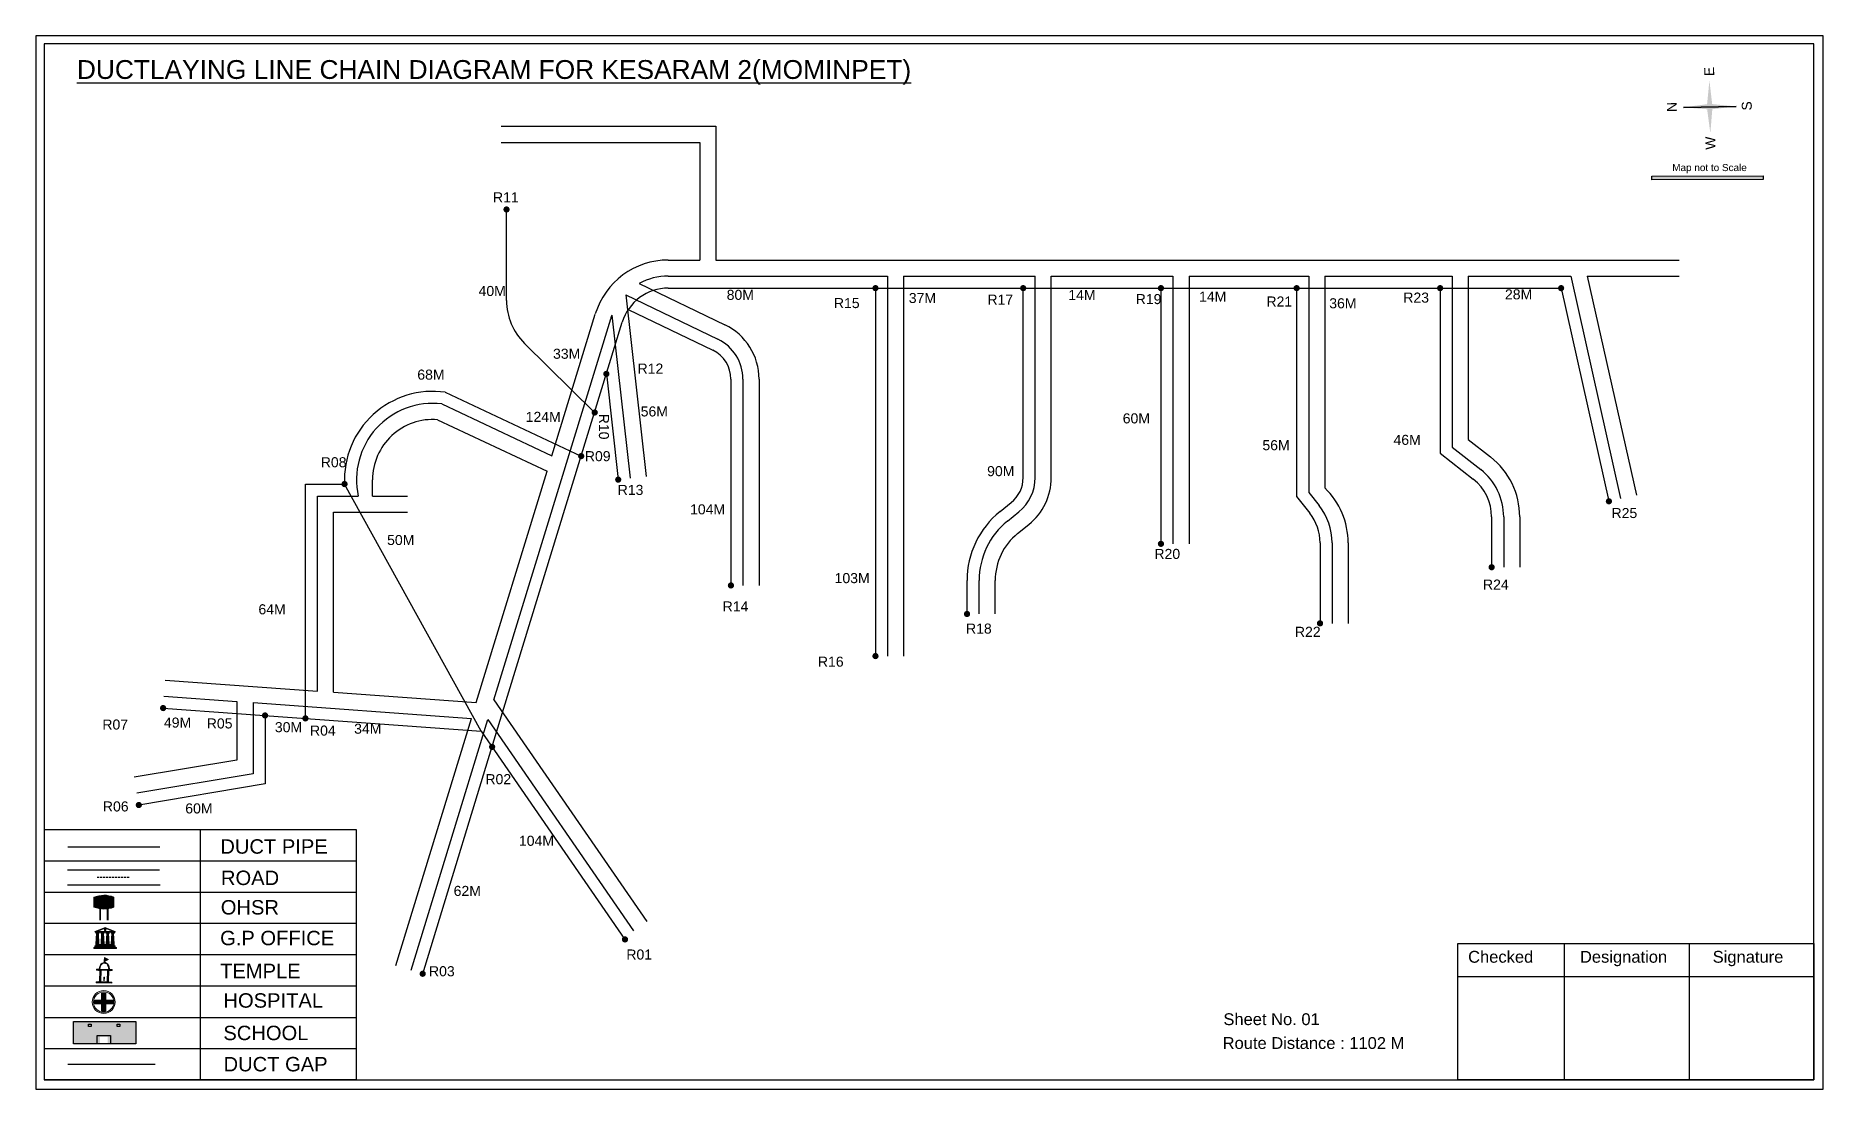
# Model space of a CAD drawing. Header units: inches. Extents: x 2512 to 6592, y 164 to 3090.
# Drawn here: x 2672 to 3562, y 1830 to 2355 of the extents above; entities that cross this region are included whole.
import ezdxf

# ---------------------------------------------------------------- set-up
doc = ezdxf.new("R2010")
doc.units = ezdxf.units.IN
doc.header["$MEASUREMENT"] = 0
doc.linetypes.add('DASHEDX2', pattern=[1.5, 1, -0.5])
for name, color, linetype in [('LANDMARK', 7, 'Continuous'), ('OHT', 7, 'Continuous'), ('pipe', 5, 'Continuous')]:
    doc.layers.add(name, color=color, linetype=linetype)
doc.styles.get("Standard").update_dxf_attribs({"font": 'arial.ttf'})

msp = doc.modelspace()

# ---------------------------------------------------------------- texts
at = {"color": 242, "true_color": 0xcd2027}
msp.add_text('%%UDUCTLAYING LINE CHAIN DIAGRAM FOR KESARAM 2(MOMINPET)', height=9.375, dxfattribs=at).set_placement((2692.73, 2333.3))
for s, height, rotation, p in [('E', 4.95, 91.00631, (3508.09, 2334.7)), ('N', 4.95, 91.00631, (3489.51, 2316.85)), ('S', 4.95, 91.00631, (3526.8, 2317.6)), ('W', 4.95, 91.00631, (3508.74, 2298.11)), ('R10', 5, 270, (2952.68, 2166.62))]:
    msp.add_text(s, height=height, rotation=rotation).set_placement(p)
for s, height, p in [('Map not to Scale', 3.5424, (3487.18, 2287.41)), ('R11', 5, (2899.92, 2271.85)), ('40M', 5, (2892.74, 2225.22)), ('80M', 5, (3016.3, 2223.3)), ('37M', 5, (3106.98, 2221.72)), ('R17', 5, (3146.16, 2220.93)), ('14M', 5, (3186.43, 2223.21)), ('R19', 5, (3220, 2221.19)), ('14M', 5, (3251.54, 2222.41)), ('R23', 5, (3353.24, 2221.93)), ('28M', 5, (3403.87, 2223.55)), ('R15', 5, (3069.7, 2219.2)), ('R21', 5, (3285.1, 2219.98)), ('36M', 5, (3316.37, 2219.1)), ('33M', 5, (2929.82, 2193.97)), ('R12', 5, (2971.92, 2186.59)), ('68M', 5, (2862.24, 2183.58)), ('124M', 5, (2916.21, 2162.55)), ('56M', 5, (2973.48, 2165.25)), ('60M', 5, (3213.53, 2161.8)), ('46M', 5, (3348.37, 2151.1)), ('R09', 5, (2945.66, 2142.99)), ('56M', 5, (3283.08, 2148.46)), ('R08', 5, (2814.17, 2139.96)), ('90M', 5, (3146, 2135.53)), ('R13', 5, (2962.01, 2126.19)), ('104M', 5, (2998.07, 2116.51)), ('R25', 5, (3456.94, 2114.67)), ('50M', 5, (2847.2, 2101.24)), ('R20', 5, (3229.3, 2094.32)), ('103M', 5, (3070.05, 2082.27)), ('R24', 5, (3392.93, 2079.05)), ('64M', 5, (2783.12, 2066.75)), ('R14', 5, (3014.29, 2068.17)), ('R18', 5, (3135.48, 2057.14)), ('R22', 5, (3299.26, 2055.53)), ('R16', 5, (3061.73, 2040.67)), ('R07', 5, (2705.4, 2009.37)), ('49M', 5, (2736.06, 2010.35)), ('R05', 5, (2757.4, 2009.92)), ('30M', 5, (2791.31, 2008.06)), ('34M', 5, (2830.79, 2007.29)), ('R04', 5, (2808.8, 2006.36)), ('R02', 5, (2896.16, 1982.18)), ('R06', 5, (2705.65, 1968.6)), ('60M', 5, (2746.69, 1967.61)), ('DUCT PIPE', 7.178, (2764.15, 1947.57)), ('104M', 5, (2912.84, 1951.49)), ('ROAD ', 7.178, (2764.46, 1931.96)), ('62M', 5, (2880.34, 1926.54)), ('OHSR', 7.178, (2764.37, 1917.29)), ('G.P OFFICE', 7.178, (2764.04, 1902)), ('R01', 5, (2966.34, 1894.87)), ('Checked', 5.886, (3385.52, 1893.29)), ('Designation', 5.886, (3441.21, 1893.29)), ('Signature', 5.886, (3507.31, 1893.29)), ('TEMPLE', 7.178, (2764.04, 1885.59)), ('R03', 5, (2868.05, 1886.55)), ('HOSPITAL', 7.178, (2765.71, 1870.9)), ('SCHOOL', 7.178, (2765.66, 1854.74)), ('Sheet No. 01', 5.886, (3263.65, 1862.23)), ('Route Distance : 1102 M', 5.886, (3263.28, 1850.36)), ('DUCT GAP', 7.178, (2765.76, 1839.19))]:
    msp.add_text(s, height=height).set_placement(p)

# ---------------------------------------------------------------- blocks, each defined once
blk = doc.blocks.new('OHT')
at = {"linetype": 'Continuous', "lineweight": 0, "true_color": 0x0ffffc}
blk.add_hatch(color=4, dxfattribs=at).paths.add_polyline_path([(0.012, 1), (0, 1, 0.101323), (-0.4, 0.916), (-0.4, 0.525, 0.194075), (0.399, 0.521), (0.399, 0.921, 0.097877)])
at = {"color": 4, "linetype": 'Continuous', "lineweight": 0, "true_color": 0x0ffffc, "flags": 128}
for points in [[(-0.4, 0.525), (-0.4, 0.916)], [(0.399, 0.521), (0.399, 0.921)]]:
    blk.add_lwpolyline(points, dxfattribs=at)
at = {"color": 4, "linetype": 'Continuous', "lineweight": 0, "true_color": 0x0ffffc, "const_width": 0.075, "flags": 128}
for points in [[(-0.15, 0), (-0.15, 0.475)], [(0.15, 0), (0.15, 0.473)]]:
    blk.add_lwpolyline(points, dxfattribs=at)
at = {"color": 4, "linetype": 'Continuous', "lineweight": 0, "true_color": 0x0ffffc}
for centre, radius, start, end in [((0.006, -0.019), 1.019, 67.31091, 113.47108), ((0.004, 1.513), 1.068, 247.76824, 291.70073)]:
    blk.add_arc(centre, radius, start, end, dxfattribs=at)
blk = doc.blocks.new('Government_Office')
at = {"linetype": 'Continuous', "lineweight": 0, "true_color": 0xff0000}
h = blk.add_hatch(color=1, dxfattribs=at)
h.paths.add_polyline_path([(0.44, 0.72), (0.45, 0.75), (0, 0.93), (-0.45, 0.75), (-0.44, 0.72)])
h.paths.add_polyline_path([(0.355, 0.75), (-0.355, 0.75), (0, 0.9)], flags=16)
h.paths.add_polyline_path([(0, 0.778, -1), (0, 0.872, -1)], flags=0)
h = blk.add_hatch(color=1, dxfattribs=at)
edge = h.paths.add_edge_path()
edge.add_arc((0, 0.825), 0.0467, 90, 270)
edge.add_arc((0, 0.825), 0.0467, 270, 450)
for points in [[(-0.5, 0.05), (0.5, 0.05), (0.5, 0), (-0.5, 0)], [(-0.45, 0.075), (-0.45, 0.12), (0.45, 0.12), (0.45, 0.075)], [(-0.4, 0.14), (-0.4, 0.18), (0.4, 0.18), (0.4, 0.14)]]:
    blk.add_hatch(color=1, dxfattribs=at).paths.add_polyline_path(points)
h = blk.add_hatch(color=1, dxfattribs=at)
edge = h.paths.add_edge_path()
edge.add_line((-0.27, 0.195), (-0.295, 0.675))
edge.add_line((-0.295, 0.675), (-0.29, 0.675))
edge.add_arc((-0.278, 0.688), 0.0176, 225.30401, 441.56588)
edge.add_line((-0.275, 0.705), (-0.395, 0.705))
edge.add_arc((-0.392, 0.688), 0.0176, 98.43412, 314.69599)
edge.add_line((-0.38, 0.675), (-0.375, 0.675))
edge.add_line((-0.375, 0.675), (-0.4, 0.195))
edge.add_line((-0.4, 0.195), (-0.27, 0.195))
h = blk.add_hatch(color=1, dxfattribs=at)
edge = h.paths.add_edge_path()
edge.add_line((-0.047, 0.195), (-0.072, 0.675))
edge.add_line((-0.072, 0.675), (-0.067, 0.675))
edge.add_arc((-0.054, 0.688), 0.0176, 225.30401, 441.56588)
edge.add_line((-0.052, 0.705), (-0.172, 0.705))
edge.add_arc((-0.169, 0.688), 0.0176, 98.43412, 314.69599)
edge.add_line((-0.157, 0.675), (-0.152, 0.675))
edge.add_line((-0.152, 0.675), (-0.177, 0.195))
edge.add_line((-0.177, 0.195), (-0.047, 0.195))
h = blk.add_hatch(color=1, dxfattribs=at)
edge = h.paths.add_edge_path()
edge.add_line((0.177, 0.195), (0.152, 0.675))
edge.add_line((0.152, 0.675), (0.157, 0.675))
edge.add_arc((0.169, 0.688), 0.0176, 225.30401, 441.56588)
edge.add_line((0.172, 0.705), (0.052, 0.705))
edge.add_arc((0.054, 0.688), 0.0176, 98.43412, 314.69599)
edge.add_line((0.067, 0.675), (0.072, 0.675))
edge.add_line((0.072, 0.675), (0.047, 0.195))
edge.add_line((0.047, 0.195), (0.177, 0.195))
h = blk.add_hatch(color=1, dxfattribs=at)
edge = h.paths.add_edge_path()
edge.add_line((0.4, 0.195), (0.375, 0.675))
edge.add_line((0.375, 0.675), (0.38, 0.675))
edge.add_arc((0.392, 0.688), 0.0176, 225.30401, 441.56588)
edge.add_line((0.395, 0.705), (0.275, 0.705))
edge.add_arc((0.278, 0.688), 0.0176, 98.43412, 314.69599)
edge.add_line((0.29, 0.675), (0.295, 0.675))
edge.add_line((0.295, 0.675), (0.27, 0.195))
edge.add_line((0.27, 0.195), (0.4, 0.195))
at = {"color": 1, "linetype": 'Continuous', "lineweight": 0, "true_color": 0xff0000, "flags": 128}
for points in [[(-0.45, 0.75), (-0.44, 0.72), (0.44, 0.72), (0.45, 0.75), (0, 0.93)], [(-0.355, 0.75), (0.355, 0.75), (0, 0.9)], [(-0.5, 0.05), (0.5, 0.05), (0.5, 0), (-0.5, 0)], [(-0.45, 0.075), (-0.45, 0.12), (0.45, 0.12), (0.45, 0.075)], [(-0.4, 0.14), (-0.4, 0.18), (0.4, 0.18), (0.4, 0.14)]]:
    blk.add_lwpolyline(points, close=True, dxfattribs=at)
for points in [[(0, 0.872, 1), (0, 0.778, 1)], [(-0.27, 0.195), (-0.295, 0.675), (-0.29, 0.675, 1.379694), (-0.275, 0.705), (-0.395, 0.705, 1.379694), (-0.38, 0.675), (-0.375, 0.675), (-0.4, 0.195)], [(-0.047, 0.195), (-0.072, 0.675), (-0.067, 0.675, 1.379694), (-0.052, 0.705), (-0.172, 0.705, 1.379694), (-0.157, 0.675), (-0.152, 0.675), (-0.177, 0.195)], [(0.177, 0.195), (0.152, 0.675), (0.157, 0.675, 1.379694), (0.172, 0.705), (0.052, 0.705, 1.379694), (0.067, 0.675), (0.072, 0.675), (0.047, 0.195)], [(0.4, 0.195), (0.375, 0.675), (0.38, 0.675, 1.379694), (0.395, 0.705), (0.275, 0.705, 1.379694), (0.29, 0.675), (0.295, 0.675), (0.27, 0.195)]]:
    blk.add_lwpolyline(points, format="xyb", close=True, dxfattribs=at)
blk = doc.blocks.new('Temple')
at = {"linetype": 'Continuous', "lineweight": 0, "true_color": 0xff0000}
h = blk.add_hatch(color=1, dxfattribs=at)
edge = h.paths.add_edge_path()
edge.add_line((0.175, 0.49), (0.225, 0.49))
edge.add_line((0.225, 0.49), (0.225, 0.497))
edge.add_line((0.225, 0.497), (0.307, 0.497))
edge.add_line((0.307, 0.497), (0.307, 0.533))
edge.add_line((0.307, 0.533), (0.257, 0.533))
edge.add_line((0.257, 0.533), (0.257, 0.54))
edge.add_line((0.257, 0.54), (0.2, 0.54))
edge.add_spline(control_points=[(0.2, 0.54), (0.2, 0.589), (0.19, 0.638), (0.142, 0.743), (0.092, 0.79), (0.027, 0.805), (0.02, 0.806), (0.012, 0.806)], knot_values=[4.712389, 4.712389, 4.712389, 4.712389, 5.278166, 5.278166, 6.117402, 6.117402, 6.223801, 6.223801, 6.223801, 6.223801], degree=3, periodic=0)
edge.add_line((0.012, 0.806), (0.012, 0.79))
edge.add_line((0.012, 0.79), (-0.012, 0.79))
edge.add_line((-0.012, 0.79), (-0.012, 0.806))
edge.add_spline(control_points=[(-0.012, 0.806), (-0.055, 0.802), (-0.096, 0.781), (-0.171, 0.699), (-0.197, 0.628), (-0.2, 0.55), (-0.2, 0.545), (-0.2, 0.54)], knot_values=[6.343965, 6.343965, 6.343965, 6.343965, 6.956638, 6.956638, 7.795874, 7.795874, 7.853982, 7.853982, 7.853982, 7.853982], degree=3, periodic=0)
edge.add_line((-0.2, 0.54), (-0.257, 0.54))
edge.add_line((-0.257, 0.54), (-0.257, 0.533))
edge.add_line((-0.257, 0.533), (-0.307, 0.533))
edge.add_line((-0.307, 0.533), (-0.307, 0.497))
edge.add_line((-0.307, 0.497), (-0.225, 0.497))
edge.add_line((-0.225, 0.497), (-0.225, 0.49))
edge.add_line((-0.225, 0.49), (-0.175, 0.49))
edge.add_line((-0.175, 0.49), (-0.175, 0.07))
edge.add_arc((-0.205, 0.07), 0.03, -90, 0, ccw=False)
edge.add_line((-0.205, 0.04), (-0.257, 0.04))
edge.add_line((-0.257, 0.04), (-0.257, 0.033))
edge.add_line((-0.257, 0.033), (-0.307, 0.033))
edge.add_line((-0.307, 0.033), (-0.307, 0))
edge.add_line((-0.307, 0), (0.307, 0))
edge.add_line((0.307, 0), (0.307, 0.033))
edge.add_line((0.307, 0.033), (0.257, 0.033))
edge.add_line((0.257, 0.033), (0.257, 0.04))
edge.add_line((0.257, 0.04), (0.205, 0.04))
edge.add_arc((0.205, 0.07), 0.03, 180, 270, ccw=False)
edge.add_line((0.175, 0.07), (0.175, 0.49))
h.paths.add_polyline_path([(0.125, 0.07, -0.414214), (0.095, 0.04), (0.05, 0.04), (0.05, 0.033), (-0.05, 0.033), (-0.05, 0.04), (-0.095, 0.04, -0.414214), (-0.125, 0.07), (-0.125, 0.497), (0.125, 0.497)], flags=16)
edge = h.paths.add_edge_path(flags=16)
edge.add_ellipse((0, 0.54), major_axis=(0, 0.242), ratio=0.722808, start_angle=270, end_angle=450, ccw=False)
edge.add_line((0.175, 0.54), (-0.175, 0.54))
h.paths.add_polyline_path([(0.012, 0.23), (0.012, 0.07), (-0.012, 0.07), (-0.012, 0.23)], flags=0)
h = blk.add_hatch(color=1, dxfattribs=at)
edge = h.paths.add_edge_path()
edge.add_line((0.012, 0.857), (0, 0.85))
edge.add_line((0, 0.85), (-0.003, 0.925))
edge.add_line((-0.003, 0.925), (-0.012, 0.925))
edge.add_line((-0.012, 0.925), (-0.012, 0.806))
edge.add_spline(control_points=[(-0.012, 0.806), (-0.004, 0.807), (0.004, 0.807), (0.012, 0.806)], knot_values=[6.223801, 6.223801, 6.223801, 6.223801, 6.343965, 6.343965, 6.343965, 6.343965], degree=3, periodic=0)
edge.add_line((0.012, 0.806), (0.012, 0.857))
h = blk.add_hatch(color=1, dxfattribs=at)
edge = h.paths.add_edge_path()
edge.add_line((0.012, 0.79), (0.012, 0.806))
edge.add_spline(control_points=[(0.012, 0.806), (0.004, 0.807), (-0.004, 0.807), (-0.012, 0.806)], knot_values=[6.223801, 6.223801, 6.223801, 6.223801, 6.343965, 6.343965, 6.343965, 6.343965], degree=3, periodic=0)
edge.add_line((-0.012, 0.806), (-0.012, 0.79))
edge.add_line((-0.012, 0.79), (0.012, 0.79))
at = {"linetype": 'Continuous', "lineweight": 0, "true_color": 0xe66000}
blk.add_hatch(color=32, dxfattribs=at).paths.add_polyline_path([(-0.006, 1), (0.147, 0.931), (0, 0.85)])
at = {"color": 1, "linetype": 'Continuous', "lineweight": 0, "true_color": 0xff0000, "flags": 128}
for points in [[(0.012, 0.925), (-0.012, 0.925), (-0.012, 0.79), (0.012, 0.79)], [(0.012, 0.23), (-0.012, 0.23), (-0.012, 0.07), (0.012, 0.07)]]:
    blk.add_lwpolyline(points, close=True, dxfattribs=at)
at = {"color": 32, "linetype": 'Continuous', "lineweight": 0, "true_color": 0xe66000, "flags": 128}
blk.add_lwpolyline([(-0.006, 1), (0.147, 0.931), (0, 0.85), (-0.006, 1)], dxfattribs=at)
at = {"color": 1, "linetype": 'Continuous', "lineweight": 0, "true_color": 0xff0000, "flags": 128}
blk.add_lwpolyline([(0.2, 0.54), (0.257, 0.54), (0.257, 0.533), (0.307, 0.533), (0.307, 0.497), (0.225, 0.497), (0.225, 0.49), (0.175, 0.49), (0.175, 0.07, 0.414214), (0.205, 0.04), (0.257, 0.04), (0.257, 0.033), (0.307, 0.033), (0.307, 0), (-0.307, 0), (-0.307, 0.033), (-0.257, 0.033), (-0.257, 0.04), (-0.205, 0.04, 0.414214), (-0.175, 0.07), (-0.175, 0.49), (-0.225, 0.49), (-0.225, 0.497), (-0.307, 0.497), (-0.307, 0.533), (-0.257, 0.533), (-0.257, 0.54), (-0.2, 0.54)], format="xyb", dxfattribs=at)
blk.add_lwpolyline([(-0.175, 0.54), (0.175, 0.54)], dxfattribs=at)
blk.add_lwpolyline([(0.125, 0.497), (0.125, 0.07, -0.414214), (0.095, 0.04), (0.05, 0.04), (0.05, 0.033), (-0.05, 0.033), (-0.05, 0.04), (-0.095, 0.04, -0.414214), (-0.125, 0.07), (-0.125, 0.497)], format="xyb", close=True, dxfattribs=at)
at = {"color": 1, "linetype": 'Continuous', "lineweight": 0, "true_color": 0xff0000}
blk.add_ellipse((0, 0.54), major_axis=(0, 0.242), ratio=0.722808, start_param=4.712389, end_param=7.853982, dxfattribs=at)
blk.add_open_spline([(0.2, 0.54), (0.2, 0.589), (0.19, 0.638), (0.142, 0.743), (0.092, 0.79), (-0.023, 0.816), (-0.085, 0.794), (-0.171, 0.699), (-0.197, 0.628), (-0.2, 0.55), (-0.2, 0.545), (-0.2, 0.54)], degree=3, knots=[4.712389, 4.712389, 4.712389, 4.712389, 5.278166, 5.278166, 6.117402, 6.117402, 6.956638, 6.956638, 7.795874, 7.795874, 7.853982, 7.853982, 7.853982, 7.853982], dxfattribs=at)
blk = doc.blocks.new('*U6')
at = {"color": 0, "linetype": 'DASHEDX2', "transparency": 16777216}
blk.add_line((-8.22, 0), (8.01, 0), dxfattribs=at)
blk = doc.blocks.new('Hospital')
at = {"linetype": 'Continuous', "lineweight": 0, "true_color": 0x000000}
h = blk.add_hatch(color=18, dxfattribs=at)
h.paths.add_polyline_path([(-0.5, 0, 1), (0.5, 0, 1)])
h.paths.add_polyline_path([(0.446, 0, -1), (-0.446, 0, -1)], flags=16)
at = {"linetype": 'Continuous', "true_color": 0xff0000}
blk.add_hatch(color=1, dxfattribs=at).paths.add_polyline_path([(-0.394, 0.08), (-0.08, 0.08), (-0.08, 0.394), (0.08, 0.394), (0.08, 0.08), (0.394, 0.08), (0.394, -0.08), (0.08, -0.08), (0.08, -0.394), (-0.08, -0.394), (-0.08, -0.08), (-0.394, -0.08)])
at = {"color": 1, "linetype": 'Continuous', "true_color": 0xff0000, "flags": 128}
blk.add_lwpolyline([(-0.394, 0.08), (-0.08, 0.08), (-0.08, 0.394), (0.08, 0.394), (0.08, 0.08), (0.394, 0.08), (0.394, -0.08), (0.08, -0.08), (0.08, -0.394), (-0.08, -0.394), (-0.08, -0.08), (-0.394, -0.08)], close=True, dxfattribs=at)
at = {"color": 18, "linetype": 'Continuous', "lineweight": 0, "true_color": 0x000000}
for radius in [0.5, 0.446]:
    blk.add_circle((0, 0), radius, dxfattribs=at)

# ---------------------------------------------------------------- hatches: boundary and pattern name
at = {"true_color": 0x0093dd}
h = msp.add_hatch(color=142, dxfattribs=at)
h.dxf.hatch_style = 1
h.paths.add_polyline_path([(3477, 2284.91), (3477.01, 2283.06), (3532.51, 2283.19), (3532.51, 2285.03)])
at = {"ltscale": 0.5}
h = msp.add_hatch(color=5, dxfattribs=at)
h.dxf.hatch_style = 1
h.paths.add_polyline_path([(2908.22, 2268.3, 1), (2905.1, 2268.3, 1)])
h = msp.add_hatch(color=5, dxfattribs=at)
h.dxf.hatch_style = 1
h.paths.add_polyline_path([(3091.96, 2229.14, 1), (3088.84, 2229.14, 1)])
h = msp.add_hatch(color=5, dxfattribs=at)
h.dxf.hatch_style = 1
h.paths.add_polyline_path([(3165.52, 2229.14, 1), (3162.4, 2229.14, 1)])
h = msp.add_hatch(color=5, dxfattribs=at)
h.dxf.hatch_style = 1
h.paths.add_polyline_path([(3234.11, 2229.14, 1), (3230.99, 2229.14, 1)])
h = msp.add_hatch(color=5, dxfattribs=at)
h.dxf.hatch_style = 1
h.paths.add_polyline_path([(3301.69, 2229.14, 1), (3298.58, 2229.14, 1)])
h = msp.add_hatch(color=5, dxfattribs=at)
h.dxf.hatch_style = 1
h.paths.add_polyline_path([(3373.16, 2229.14, 1), (3370.04, 2229.14, 1)])
h = msp.add_hatch(color=5, dxfattribs=at)
h.dxf.hatch_style = 1
h.paths.add_polyline_path([(3433.39, 2229.14, 1), (3430.28, 2229.14, 1)])
h = msp.add_hatch(color=5, dxfattribs=at)
h.dxf.hatch_style = 1
h.paths.add_polyline_path([(2957.95, 2186.44, 1), (2954.83, 2186.44, 1)])
h = msp.add_hatch(color=5, dxfattribs=at)
h.dxf.hatch_style = 1
h.paths.add_polyline_path([(2952.15, 2167.22, 1), (2949.03, 2167.22, 1)])
h = msp.add_hatch(color=5, dxfattribs=at)
h.dxf.hatch_style = 1
h.paths.add_polyline_path([(2945.41, 2145.51, 1), (2942.3, 2145.51, 1)])
h = msp.add_hatch(color=5, dxfattribs=at)
h.dxf.hatch_style = 1
h.paths.add_polyline_path([(2827.56, 2131.6, 1), (2824.44, 2131.6, 1)])
h = msp.add_hatch(color=5, dxfattribs=at)
h.dxf.hatch_style = 1
h.paths.add_polyline_path([(2963.84, 2133.8, 1), (2960.73, 2133.8, 1)])
h = msp.add_hatch(color=5, dxfattribs=at)
h.dxf.hatch_style = 1
h.paths.add_polyline_path([(3457.2, 2123.03, 1), (3454.08, 2123.03, 1)])
h = msp.add_hatch(color=5, dxfattribs=at)
h.dxf.hatch_style = 1
h.paths.add_polyline_path([(3234.11, 2101.84, 1), (3230.99, 2101.84, 1)])
h = msp.add_hatch(color=5, dxfattribs=at)
h.dxf.hatch_style = 1
h.paths.add_polyline_path([(3398.79, 2090.19, 1), (3395.68, 2090.19, 1)])
h = msp.add_hatch(color=5, dxfattribs=at)
h.dxf.hatch_style = 1
h.paths.add_polyline_path([(3019.98, 2081.12, 1), (3016.86, 2081.12, 1)])
h = msp.add_hatch(color=5, dxfattribs=at)
h.dxf.hatch_style = 1
h.paths.add_polyline_path([(3137.56, 2066.91, 1), (3134.44, 2066.91, 1)])
h = msp.add_hatch(color=5, dxfattribs=at)
h.dxf.hatch_style = 1
h.paths.add_polyline_path([(3313.35, 2062.25, 1), (3310.23, 2062.25, 1)])
h = msp.add_hatch(color=5, dxfattribs=at)
h.dxf.hatch_style = 1
h.paths.add_polyline_path([(3091.96, 2045.95, 1), (3088.84, 2045.95, 1)])
h = msp.add_hatch(color=5, dxfattribs=at)
h.dxf.hatch_style = 1
h.paths.add_polyline_path([(2737.22, 2020.07, 1), (2734.1, 2020.07, 1)])
h = msp.add_hatch(color=5, dxfattribs=at)
h.dxf.hatch_style = 1
h.paths.add_polyline_path([(2787.98, 2016.39, 1), (2784.87, 2016.39, 1)])
h = msp.add_hatch(color=5, dxfattribs=at)
h.dxf.hatch_style = 1
h.paths.add_polyline_path([(2808.08, 2014.93, 1), (2804.96, 2014.93, 1)])
h = msp.add_hatch(color=5, dxfattribs=at)
h.dxf.hatch_style = 1
h.paths.add_polyline_path([(2901.07, 2000.74, 1), (2897.95, 2000.74, 1)])
h = msp.add_hatch(color=5, dxfattribs=at)
h.dxf.hatch_style = 1
h.paths.add_polyline_path([(2725.11, 1971.79, 1), (2722, 1971.79, 1)])
h = msp.add_hatch(color=5, dxfattribs=at)
h.dxf.hatch_style = 1
h.paths.add_polyline_path([(2967.22, 1904.88, 1), (2964.1, 1904.88, 1)])
h = msp.add_hatch(color=5, dxfattribs=at)
h.dxf.hatch_style = 1
h.paths.add_polyline_path([(2866.47, 1887.78, 1), (2863.36, 1887.78, 1)])
at = {"true_color": 0xc8c92d}
h = msp.add_hatch(color=52, dxfattribs=at)
h.dxf.hatch_style = 1
h.paths.add_polyline_path([(2697.19, 1863.98), (2691.03, 1863.98), (2691.03, 1852.89), (2697.19, 1852.89)])
h.paths.add_polyline_path([(2722.04, 1863.98), (2715.88, 1863.98), (2715.88, 1852.89), (2722.04, 1852.89)])
at = {"true_color": 0x293189}
h = msp.add_hatch(color=177, dxfattribs=at)
h.dxf.hatch_style = 1
h.paths.add_polyline_path([(2715.88, 1863.98), (2697.19, 1863.98), (2697.19, 1852.89), (2704.2, 1852.89), (2704.2, 1856.52), (2708.06, 1856.52), (2708.06, 1852.89), (2715.88, 1852.89)])
h.paths.add_polyline_path([(2699.86, 1861.5), (2698.49, 1861.5), (2698.49, 1862.77), (2699.86, 1862.77)], flags=16)
h.paths.add_polyline_path([(2712.74, 1861.5), (2712.74, 1862.77), (2714.11, 1862.77), (2714.11, 1861.5)], flags=16)

# ---------------------------------------------------------------- linework, layer by layer
for p, q in [((3519.07, 2319.61), (3492.77, 2319.15)), ((3492.77, 2319.15), (3519.07, 2319.61)), ((3519.07, 2319.61), (3492.77, 2319.15)), ((3505.94, 2319.38), (3519.07, 2319.61)), ((2903.98, 2309.7), (3010.85, 2309.7)), ((3010.85, 2309.7), (3010.85, 2243.14)), ((2903.98, 2301.7), (3002.85, 2301.7)), ((3002.85, 2301.7), (3002.85, 2243.14)), ((2987.22, 2243.14), (3002.85, 2243.14)), ((2987.22, 2235.14), (3096.4, 2235.14)), ((3010.85, 2243.14), (3490.61, 2243.14)), ((3096.4, 2235.14), (3096.4, 2045.95)), ((3104.4, 2235.14), (3169.96, 2235.14)), ((3104.4, 2235.14), (3104.4, 2045.95)), ((3169.96, 2134.83), (3169.96, 2235.14)), ((3177.96, 2235.14), (3238.55, 2235.14)), ((3177.96, 2134.83), (3177.96, 2235.14)), ((3238.55, 2235.14), (3238.55, 2101.84)), ((3246.55, 2235.14), (3306.13, 2235.14)), ((3246.55, 2235.14), (3246.55, 2101.84)), ((3306.13, 2235.14), (3306.13, 2127.45)), ((3314.13, 2235.14), (3377.6, 2235.14)), ((3314.13, 2235.14), (3314.13, 2129.66)), ((3377.6, 2235.14), (3377.6, 2149.96)), ((3385.6, 2235.14), (3436.64, 2235.14)), ((3385.6, 2235.14), (3385.6, 2153.84)), ((3436.64, 2235.14), (3461.49, 2124.34)), ((3444.84, 2235.14), (3490.61, 2235.14)), ((3444.84, 2235.14), (3469.3, 2126.1)), ((2966.08, 2225.75), (3011.97, 2203.65)), ((2966.08, 2225.75), (2976.2, 2135.36)), ((2972.75, 2231.42), (3015.44, 2210.85)), ((2900.4, 2024.11), (2958.53, 2213.92)), ((2929.28, 2145.73), (2950.89, 2216.26)), ((2959.15, 2215.73), (2968.25, 2134.47)), ((3024.42, 2183.83), (3024.42, 2081.12)), ((3032.42, 2183.83), (3032.42, 2081.12)), ((2872.28, 2163.65), (2926.91, 2138)), ((2874.44, 2171.48), (2929.28, 2145.73)), ((3377.6, 2149.96), (3391.79, 2138.79)), ((3385.6, 2153.84), (3396.74, 2145.07)), ((2891.63, 2022.8), (2926.91, 2138)), ((2839.95, 2125.6), (2839.95, 2133.74)), ((3306.13, 2127.45), (3311.33, 2120.88)), ((2812.52, 2028.53), (2812.52, 2125.6)), ((2812.52, 2125.6), (2832.83, 2125.6)), ((2839.95, 2125.6), (2857.35, 2125.6)), ((2820.52, 2027.95), (2820.52, 2117.6)), ((2820.52, 2117.6), (2857.35, 2117.6)), ((3156.17, 2113.19), (3161.76, 2117.69)), ((3161.19, 2106.96), (3166.77, 2111.46)), ((3403.23, 2115.21), (3403.23, 2090.19)), ((3411.23, 2115.21), (3411.23, 2090.19)), ((3317.79, 2102.28), (3317.79, 2062.25)), ((3325.79, 2102.28), (3325.79, 2062.25)), ((3142, 2066.91), (3142, 2083.59)), ((3150, 2066.91), (3150, 2083.59)), ((2736.67, 2034.04), (2812.52, 2028.53)), ((2736.09, 2026.06), (2772.43, 2023.42)), ((2772.43, 2023.42), (2772.43, 1994.13)), ((2780.43, 2022.84), (2889.22, 2014.95)), ((2780.43, 2022.84), (2780.43, 1987.35)), ((2820.52, 2027.95), (2891.63, 2022.8)), ((2900.4, 2024.11), (2976.54, 1913.76)), ((2851.53, 1891.88), (2889.22, 2014.95)), ((2859.18, 1889.54), (2897.41, 2014.36)), ((2897.41, 2014.36), (2969.96, 1909.22)), ((2772.43, 1994.13), (2721.25, 1985.6)), ((2780.43, 1987.35), (2722.57, 1977.71)), ((2676.35, 1959.41), (2676.35, 1836.2)), ((2754.11, 1959.41), (2754.11, 1834.99)), ((2831.88, 1943.86), (2676.35, 1943.86)), ((2688, 1939.56), (2733.89, 1939.56)), ((2688, 1932.04), (2734.12, 1932.04)), ((2831.88, 1928.31), (2676.35, 1928.31)), ((2831.88, 1912.75), (2676.35, 1912.75)), ((2831.88, 1897.2), (2676.35, 1897.2)), ((2831.88, 1881.65), (2676.35, 1881.65)), ((2676.35, 1866.09), (2831.88, 1866.09)), ((2676.35, 1850.54), (2831.88, 1850.54)), ((2676.34, 1835.96), (2676.34, 1835)), ((2676.35, 1836.2), (2676.35, 1834.99)), ((2831.88, 1834.99), (2676.35, 1834.99))]:
    msp.add_line(p, q)
at = {"color": 1}
msp.add_line((3492.77, 2319.15), (3505.93, 2319.38), dxfattribs=at)
at = {"color": 242, "true_color": 0xcd2027}
for p, q in [((3433.41, 1902.84), (3433.41, 1834.94)), ((3495.61, 1902.84), (3495.61, 1834.94)), ((3380.44, 1886.39), (3557.67, 1886.39))]:
    msp.add_line(p, q, dxfattribs=at)
for points in [[(2672.23, 2354.79), (2672.23, 1830.29), (3562.37, 1830.29), (3562.37, 2354.79)], [(2676.34, 2350.77), (2676.34, 1835), (3557.67, 1835), (3557.67, 2350.77)], [(2722.11, 1863.98), (2722.11, 1852.89), (2691.03, 1852.89), (2691.03, 1863.98)], [(2699.86, 1862.77), (2699.86, 1861.5), (2698.49, 1861.5), (2698.49, 1862.77)], [(2712.74, 1861.5), (2712.74, 1862.77), (2714.11, 1862.77), (2714.11, 1861.5)]]:
    msp.add_lwpolyline(points, close=True)
at = {"color": 142, "true_color": 0x0093dd}
msp.add_lwpolyline([(3532.52, 2283.19), (3477.01, 2283.06), (3477, 2284.91), (3532.51, 2285.03), (3532.51, 2283.19)], dxfattribs=at)
for points in [[(2831.88, 1834.99), (2831.88, 1959.41), (2676.35, 1959.41)], [(2702.87, 1852.89), (2702.87, 1856.99), (2709.4, 1856.99), (2709.4, 1852.89)]]:
    msp.add_lwpolyline(points)
at = {"color": 242, "true_color": 0xcd2027}
msp.add_lwpolyline([(3557.67, 1834.94), (3380.44, 1834.94), (3380.44, 1902.84), (3557.67, 1902.84)], close=True, dxfattribs=at)
for centre, radius, start, end in [((2987.22, 2205.14), 38, 90, 162.9705), ((2987.22, 2205.14), 30, 90, 118.83125), ((2987.22, 2205.14), 30, 159.31305, 162.9705), ((3002.42, 2183.83), 30, 0, 64.27994), ((3002.42, 2183.83), 22, 0, 64.27994), ((2869.95, 2133.74), 38, 83.21415, 192.37565), ((2869.95, 2133.74), 30, 85.54267, 180), ((3373.23, 2115.21), 30, 0, 51.78836), ((3373.23, 2115.21), 38, 0, 51.78836), ((3147.96, 2134.83), 22, 308.83109, 0), ((3147.96, 2134.83), 30, 308.83109, 0), ((3287.79, 2102.28), 38, 0, 46.10264), ((3287.79, 2102.28), 30, 0, 38.31235), ((3180, 2083.59), 38, 128.83109, 180), ((3180, 2083.59), 30, 128.83109, 180)]:
    msp.add_arc(centre, radius, start, end)
for points in [[(3507.22, 2319.42), (3504.4, 2319.37), (3505.69, 2332.53)], [(3507.22, 2319.42), (3504.4, 2319.37), (3505.69, 2332.53)], [(3507.22, 2319.42), (3504.4, 2319.37), (3506.15, 2306.23)], [(3507.22, 2319.42), (3504.4, 2319.37), (3506.15, 2306.23)], [(3505.96, 2318.09), (3505.91, 2320.9), (3519.07, 2319.61)], [(3505.96, 2318.09), (3505.91, 2320.9), (3519.07, 2319.61)]]:
    msp.add_solid(points)
at = {"color": 1}
msp.add_solid([(3505.96, 2318.08), (3505.91, 2320.9), (3492.77, 2319.15)], dxfattribs=at)
msp.add_solid([(3505.96, 2318.08), (3505.91, 2320.9), (3492.77, 2319.15)], dxfattribs=at)
at = {"layer": 'OHT', "color": 5}
msp.add_line((2688.17, 1950.95), (2734.06, 1950.95), dxfattribs=at)
at = {"layer": 'OHT', "color": 1}
msp.add_line((2688.17, 1842.76), (2731.77, 1842.76), dxfattribs=at)
at = {"layer": 'pipe'}
for p, q in [((2906.66, 2223), (2906.66, 2268.3)), ((2987.22, 2229.14), (3096.4, 2229.14)), ((3090.4, 2229.14), (3090.4, 2045.95)), ((3096.4, 2229.14), (3177.96, 2229.14)), ((3163.96, 2134.83), (3163.96, 2229.14)), ((3177.96, 2229.14), (3238.55, 2229.14)), ((3232.55, 2229.14), (3232.55, 2101.84)), ((3238.55, 2229.14), (3306.13, 2229.14)), ((3300.13, 2229.14), (3300.13, 2125.37)), ((3306.13, 2229.14), (3377.6, 2229.14)), ((3371.6, 2229.14), (3371.6, 2147.05)), ((3377.6, 2229.14), (3431.83, 2229.14)), ((3431.83, 2229.14), (3455.64, 2123.03)), ((2967.29, 2218.51), (3009.36, 2198.24)), ((2904.74, 2017.81), (2964.27, 2212.16)), ((2950.5, 2167.19), (2915.59, 2201.65)), ((2956.39, 2186.44), (2962.28, 2133.8)), ((3018.42, 2183.83), (3018.42, 2081.12)), ((2876.15, 2177.31), (2943.86, 2145.51)), ((3371.6, 2147.05), (3388.08, 2134.07)), ((2806.52, 2014.93), (2806.52, 2131.6)), ((2806.52, 2131.6), (2826, 2131.6)), ((2894.1, 2008.58), (2826, 2131.6)), ((3152.41, 2117.87), (3158, 2122.36)), ((3300.13, 2125.37), (3306.62, 2117.16)), ((3397.23, 2115.21), (3397.23, 2090.19)), ((3311.79, 2102.28), (3311.79, 2062.25)), ((3136, 2066.91), (3136, 2083.59)), ((2735.66, 2020.07), (2772.43, 2017.4)), ((2772.43, 2017.4), (2894.1, 2008.58)), ((2786.43, 2016.39), (2786.43, 1982.27)), ((2864.92, 1887.78), (2904.74, 2017.81)), ((2894.1, 2008.58), (2965.66, 1904.88)), ((2786.43, 1982.27), (2723.55, 1971.79))]:
    msp.add_line(p, q, dxfattribs=at)
for centre, radius, start, end in [((2987.22, 2205.14), 24, 90, 162.9705), ((2936.66, 2223), 30, 180, 225.37525), ((3002.42, 2183.83), 16, 0, 64.27994), ((2869.95, 2133.74), 44, 81.9058, 182.7932), ((3147.96, 2134.83), 16, 308.83109, 0), ((3373.23, 2115.21), 24, 0, 51.78836), ((3180, 2083.59), 44, 128.83109, 180), ((3287.79, 2102.28), 24, 0, 38.31235)]:
    msp.add_arc(centre, radius, start, end, dxfattribs=at)

# ---------------------------------------------------------------- block references
at = {"linetype": 'DASHEDX2'}
msp.add_blockref('*U6', (2711, 1935.8), dxfattribs=at)
at = {"layer": 'LANDMARK'}
for name, p, xscale, yscale, zscale in [('Government_Office', (2706.76, 1900.34), 11.32114773247135, 11.32114773247135, 11.32114773247135), ('Hospital', (2706.08, 1873.68), 11.41772014427468, 11.41772014427468, 11.41772014427468)]:
    msp.add_blockref(name, p, dxfattribs=dict(at, xscale=xscale, yscale=yscale, zscale=zscale))
at = {"layer": 'LANDMARK', "xscale": 12.62452535729322, "yscale": 12.62452535729322, "zscale": 12.62452535729322, "rotation": 358.3713438591284}
msp.add_blockref('Temple', (2706.19, 1883.22), dxfattribs=at)
at = {"layer": 'OHT', "xscale": 12.45189723782068, "yscale": 12.45189723782068, "zscale": 12.45189723782068}
msp.add_blockref('OHT', (2706.17, 1914.44), dxfattribs=at)

msp.set_redraw_order([(e.dxf.handle, doc.entitydb.next_handle()) for e in msp.query("TEXT MTEXT ATTDEF DIMENSION ARC_DIMENSION")])  # texts and dimensions are drawn at this point

doc.saveas('drawing.dxf')
